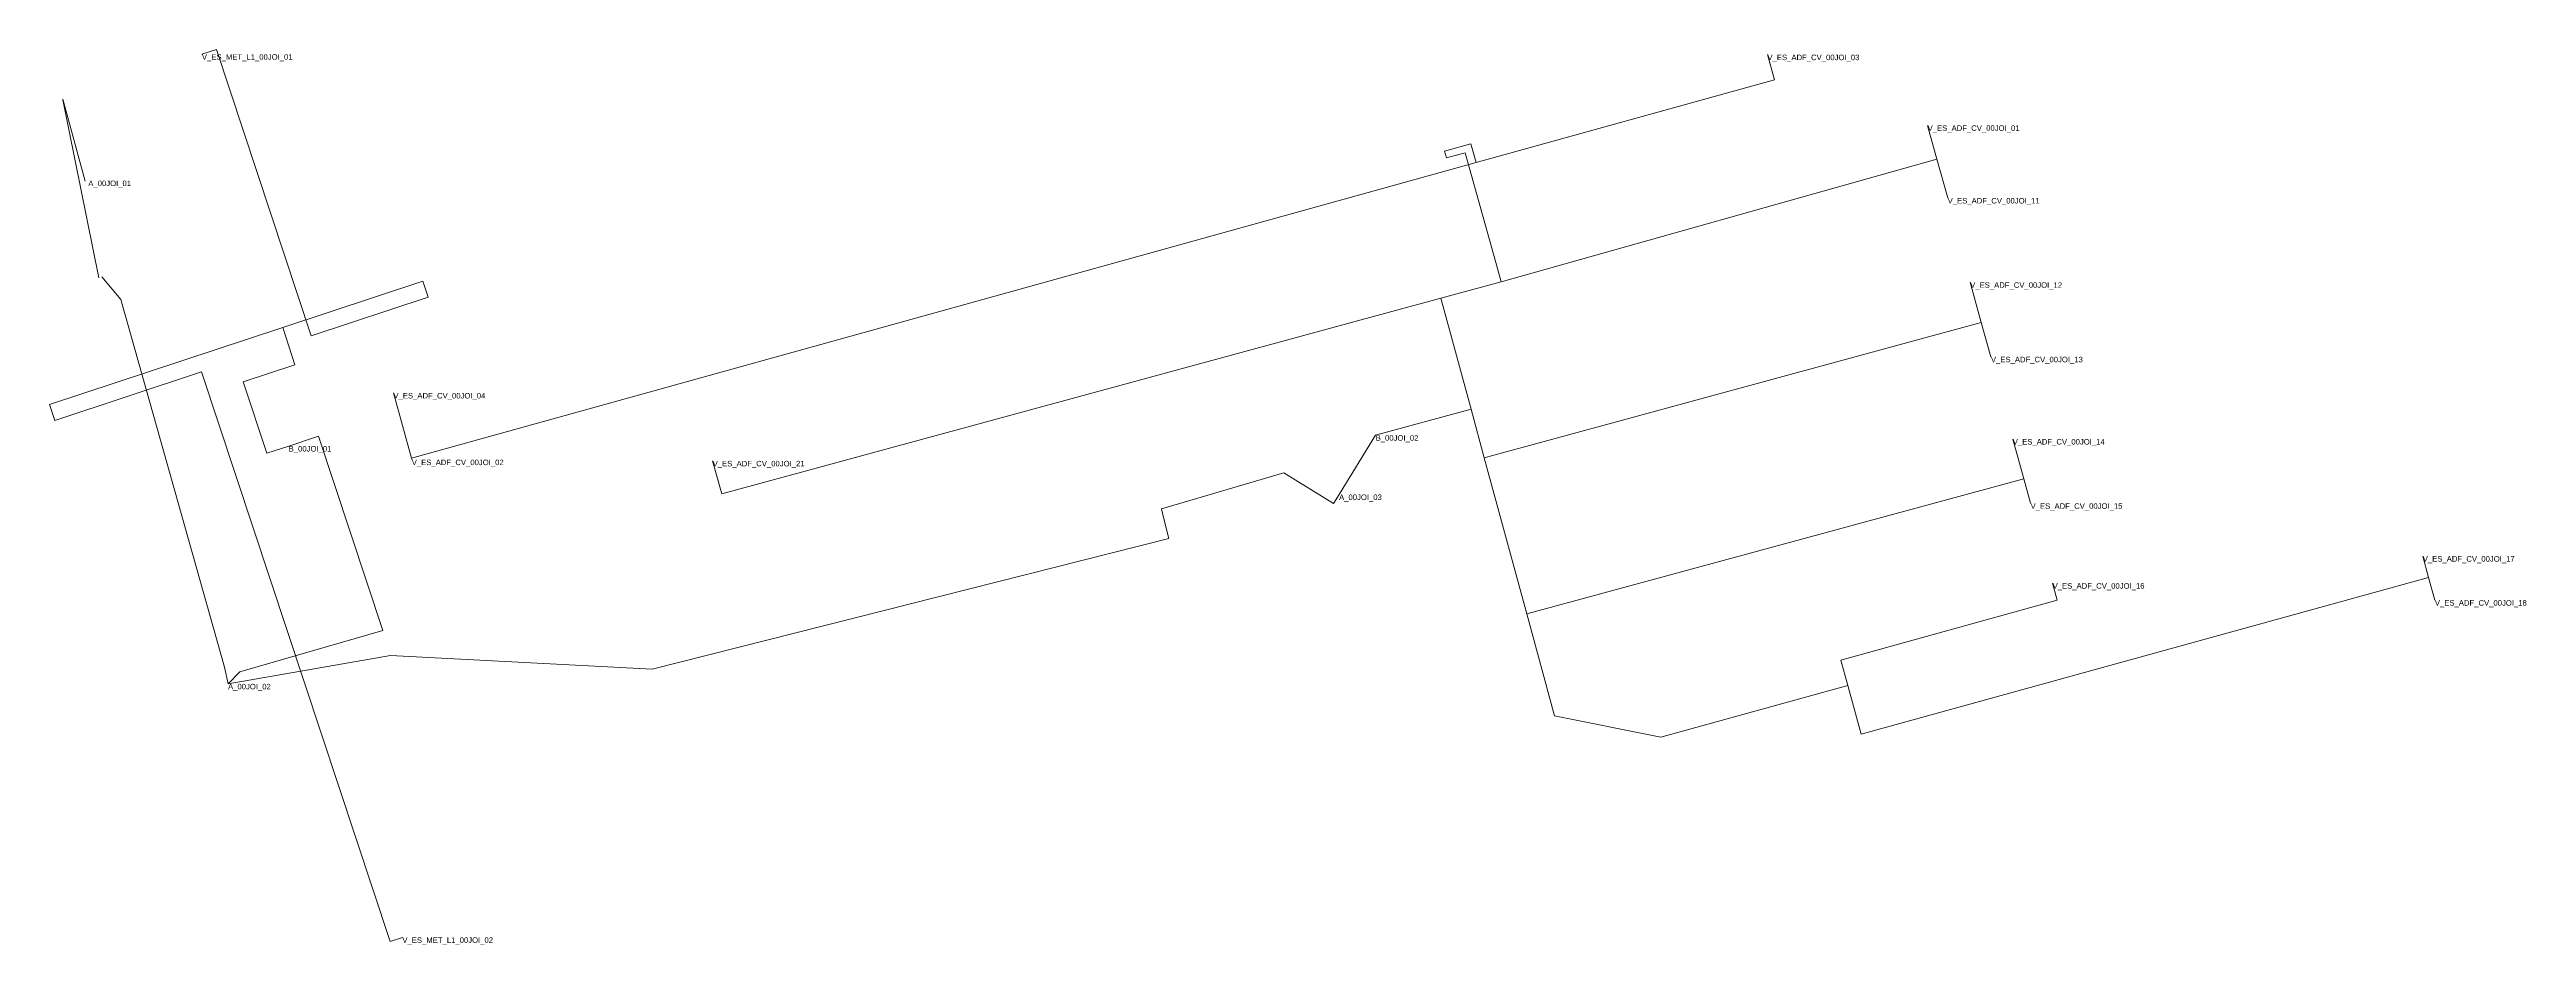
# Model space of a CAD drawing. Header units: metres. Extents: x 424682 to 424907, y 4579526 to 4579608.
import ezdxf
from ezdxf.enums import TextEntityAlignment as Align

# ---------------------------------------------------------------- set-up
doc = ezdxf.new("R2010")
doc.units = ezdxf.units.M
doc.header["$MEASUREMENT"] = 0
for name, color, linetype, lineweight, true_color in [('01_A_AccesTren_t', 40, 'Continuous', 0, 0xffd600), ('01_C_AccesExt_t', 251, 'Continuous', 0, 0x646464), ('01_C_CarrerHoritzontal_l', 251, 'Continuous', 0, 0x646464), ('01_C_CarrerRampa_l', 251, 'Continuous', 0, 0x646464), ('01_I_AscensorD_l', 251, 'Continuous', 0, 0x646464), ('01_I_BarreraTarifaria_t', 251, 'Continuous', 0, 0x646464), ('01_I_Horitzontal_l', 251, 'Continuous', 0, 0x646464), ('01_I_HoritzontalD_l', 251, 'Continuous', 0, 0x646464)]:
    doc.layers.add(name, color=color, linetype=linetype, lineweight=lineweight, true_color=true_color)
doc.styles.add('Style-Arial', font='arial.ttf')

msp = doc.modelspace()

# ---------------------------------------------------------------- linework, layer by layer
at = {"layer": '01_C_CarrerHoritzontal_l', "elevation": 10, "flags": 128}
msp.add_lwpolyline([(424697.7395, 4579551.4605), (424688.347632, 4579584.829656), (424686.624877, 4579586.875807)], dxfattribs=at)
at = {"layer": '01_C_CarrerHoritzontal_l', "flags": 128}
msp.add_lwpolyline([(424783.02398, 4579565.028408), (424783.504457, 4579563.12789), (424736.571572, 4579551.262613), (424712.821097, 4579552.516932), (424698.074441, 4579549.937216)], dxfattribs=at)
at = {"layer": '01_C_CarrerRampa_l', "extrusion": (0.9737767068925673, 0.2167934842088609, 0.068989204358722), "elevation": 1406374.922547, "flags": 128}
msp.add_lwpolyline([(4377856.38607, -97246.406667), (4377872.842909, -97251.334124), (4377872.908306, -97251.418609), (4377865.195509, -97256.43055)], dxfattribs=at)
at = {"layer": '01_C_CarrerRampa_l', "flags": 128}
msp.add_lwpolyline([(424783.02398, 4579565.028408), (424782.826268, 4579565.836052), (424793.931087, 4579569.083109), (424798.445509, 4579566.297563), (424798.958738, 4579567.129333)], dxfattribs=at)
at = {"layer": '01_I_AscensorD_l'}
for p, q in [((424808.530629, 4579598.306695), (424808.703584, 4579597.680175, -10)), ((424813.673296, 4579586.438561), (424813.185535, 4579588.19437, -10)), ((424716.233661, 4579585.039207, -30), (424715.749843, 4579586.500536, -20)), ((424681.865281, 4579575.282985, -20), (424682.342937, 4579573.84027, -30))]:
    msp.add_line(p, q, dxfattribs=at)
at = {"layer": '01_I_AscensorD_l', "extrusion": (0.9939520003430661, -0.0986164920033036, 0.0483136473367506), "elevation": -29489.649129, "flags": 128}
msp.add_lwpolyline([(4599107.309758, 1436.429951), (4599105.826986, 1426.41826), (4599107.025119, 1406.394877)], dxfattribs=at)
at = {"layer": '01_I_Horitzontal_l'}
for p, q in [((424853.244525, 4579597.568631, 0.081177), (424852.402103, 4579600.640065, 0.081177)), ((424811.405447, 4579597.274836), (424714.719699, 4579570.426733)), ((424813.673296, 4579586.438561), (424853.232875, 4579597.565354)), ((424853.232875, 4579597.565354, 0.122787), (424854.223106, 4579594.045467, 0.040523)), ((424808.196955, 4579584.94785), (424813.673296, 4579586.438561)), ((424810.940677, 4579574.868396), (424808.196955, 4579584.94785)), ((424857.270575, 4579582.732287), (424856.265602, 4579586.392081)), ((424857.270575, 4579582.732287), (424812.143851, 4579570.448367)), ((424857.270575, 4579582.732287), (424858.150512, 4579579.629707)), ((424810.940677, 4579574.868396), (424812.143851, 4579570.448367)), ((424861.127344, 4579568.563898), (424860.133808, 4579572.16427)), ((424714.756734, 4579570.293363), (424714.719699, 4579570.426733)), ((424812.143851, 4579570.448367), (424816.000619, 4579556.279979)), ((424861.127344, 4579568.563898), (424816.000619, 4579556.279979)), ((424861.127344, 4579568.563898), (424861.749542, 4579566.329006)), ((424897.89179, 4579559.605155), (424897.36146, 4579561.534132)), ((424897.89179, 4579559.605155), (424898.462256, 4579557.535395))]:
    msp.add_line(p, q, dxfattribs=at)
at = {"layer": '01_I_Horitzontal_l', "flags": 128}
for points in [[(424837.856946, 4579607.057822), (424838.487541, 4579604.773458), (424811.405447, 4579597.274836)], [(424811.405447, 4579597.274836), (424810.937196, 4579598.971046), (424808.530629, 4579598.306695)], [(424808.196955, 4579584.94785), (424742.910383, 4579567.175047), (424742.078557, 4579570.179362)], [(424845.148963, 4579549.794328), (424844.511153, 4579552.102153), (424864.177052, 4579557.537189), (424863.750907, 4579559.079133)], [(424845.148963, 4579549.794328), (424846.373443, 4579545.364526), (424897.89179, 4579559.605155)], [(424816.000619, 4579556.279979), (424818.519808, 4579547.025382), (424828.167668, 4579545.100382), (424845.148963, 4579549.794328)]]:
    msp.add_lwpolyline(points, dxfattribs=at)
at = {"layer": '01_I_HoritzontalD_l'}
for p, q in [((424810.418084, 4579598.15646, -10), (424808.703584, 4579597.680175, -10)), ((424813.185535, 4579588.19437, -10), (424810.418084, 4579598.15646, -10)), ((424703.034182, 4579582.291614, -20), (424715.749843, 4579586.500536, -20)), ((424703.034182, 4579582.291614, -20), (424681.865281, 4579575.282985, -20)), ((424714.719699, 4579570.426733), (424713.091064, 4579576.346351)), ((424802.279193, 4579572.510659), (424810.940677, 4579574.868396)), ((424798.958738, 4579567.129333), (424802.279193, 4579572.510659))]:
    msp.add_line(p, q, dxfattribs=at)
at = {"layer": '01_I_HoritzontalD_l', "flags": 128}
for points, elevation in [([(424716.233661, 4579585.039207), (424705.626587, 4579581.527402), (424697.020727, 4579607.520586), (424695.705659, 4579607.096343)], -30), ([(424703.57988, 4579571.529293), (424701.588448, 4579570.869967), (424699.442469, 4579577.351694), (424704.153319, 4579578.911369), (424704.153319, 4579578.911369), (424703.034182, 4579582.291614)], -20), ([(424713.905097, 4579526.924197), (424712.782583, 4579526.562096), (424695.668932, 4579578.252258), (424682.342937, 4579573.84027)], -30), ([(424703.57988, 4579571.529293), (424706.299298, 4579572.429642), (424712.144289, 4579554.775399), (424699.155411, 4579551.033982)], -20)]:
    msp.add_lwpolyline(points, dxfattribs=dict(at, elevation=elevation))

# ---------------------------------------------------------------- texts
at = {"layer": '01_A_AccesTren_t', "style": 'Style-Arial'}
for s, p in [('V_ES_MET_L1_00JOI_01', (424695.705659, 4579607.096343, -30)), ('V_ES_ADF_CV_00JOI_03', (424837.856946, 4579607.057822)), ('V_ES_ADF_CV_00JOI_01', (424852.402103, 4579600.640065, 0.081177)), ('V_ES_ADF_CV_00JOI_11', (424854.223106, 4579594.045467, 0.040523)), ('V_ES_ADF_CV_00JOI_12', (424856.265602, 4579586.392081)), ('V_ES_ADF_CV_00JOI_13', (424858.150512, 4579579.629707)), ('V_ES_ADF_CV_00JOI_04', (424713.091064, 4579576.346351)), ('V_ES_ADF_CV_00JOI_14', (424860.133808, 4579572.16427)), ('V_ES_ADF_CV_00JOI_02', (424714.756734, 4579570.293363)), ('V_ES_ADF_CV_00JOI_21', (424742.078557, 4579570.179362)), ('V_ES_ADF_CV_00JOI_15', (424861.749542, 4579566.329006)), ('V_ES_ADF_CV_00JOI_17', (424897.36146, 4579561.534132)), ('V_ES_ADF_CV_00JOI_16', (424863.750907, 4579559.079133)), ('V_ES_ADF_CV_00JOI_18', (424898.462256, 4579557.535395)), ('V_ES_MET_L1_00JOI_02', (424713.905097, 4579526.924197, -30))]:
    msp.add_text(s, height=0.5, dxfattribs=at).set_placement(p, align=Align.TOP_LEFT)
at = {"layer": '01_C_AccesExt_t', "style": 'Style-Arial'}
for s, p in [('A_00JOI_01', (424685.3855, 4579595.625)), ('A_00JOI_03', (424798.958738, 4579567.129333)), ('A_00JOI_02', (424698.074441, 4579549.937216))]:
    msp.add_text(s, height=0.5, dxfattribs=at).set_placement(p, align=Align.TOP_LEFT)
at = {"layer": '01_I_BarreraTarifaria_t', "style": 'Style-Arial'}
for s, p in [('B_00JOI_01', (424703.57988, 4579571.529293, -20)), ('B_00JOI_02', (424802.279193, 4579572.510659))]:
    msp.add_text(s, height=0.5, dxfattribs=at).set_placement(p, align=Align.TOP_LEFT)

doc.saveas('drawing.dxf')
